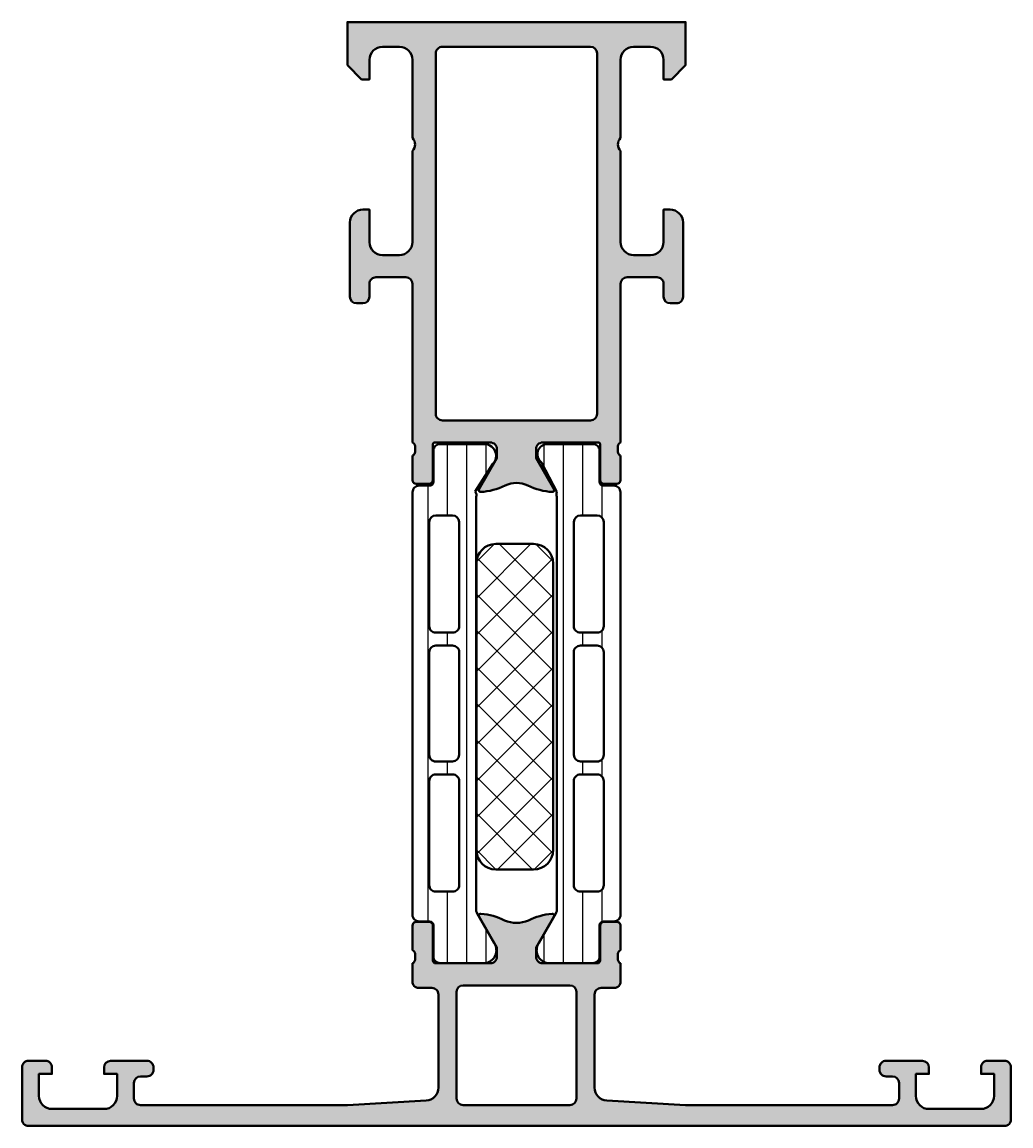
# Model space of a CAD drawing. Extents: x 0 to 76, y 0 to 84.8.
import ezdxf

# ---------------------------------------------------------------- set-up
doc = ezdxf.new("R2010")
doc.units = 0
for name, color, linetype, lineweight in [('0S-Alu contour', 7, 'Continuous', 50), ('0S-Alu hatch', 252, 'Continuous', 25), ('0S-Plastic contour', 254, 'Continuous', 50), ('0S-Plastic hatch', 253, 'Continuous', 25), ('0S-PT contour', 91, 'Continuous', 50), ('0S-PT hatch', 103, 'Continuous', 25)]:
    doc.layers.add(name, color=color, linetype=linetype, lineweight=lineweight)
pattern_1 = [(90, (0, 0), (-1.4859, 0), [])]

# ---------------------------------------------------------------- blocks, each defined once
blk = doc.blocks.new('188110__3DC22CA8_4934_4EF1_9E1F_EA8E1F544AB2_')
at = {"layer": '0S-Alu hatch'}
h = blk.add_hatch(color=256, dxfattribs=at)
edge = h.paths.add_edge_path()
edge.add_line((25.00003051757813, 81.4999984756112), (26.10000610351562, 80.40000000149011))
edge.add_line((26.10000610351562, 80.40000000149011), (26.70001220703125, 80.40000000149011))
edge.add_line((26.70001220703125, 80.40000000149011), (26.70001220703125, 81.9000000014901))
edge.add_ellipse((27.7000508911027, 81.89996143663257), major_axis=(-1.00003868481505, 0), ratio=1, start_angle=270.0022163482903, end_angle=359.9977904818039, ccw=False)
edge.add_line((27.70001220703125, 82.9000001206994), (29.00003051757813, 82.9000001206994))
edge.add_ellipse((28.9999846559318, 81.89995425905855), major_axis=(-1.000045862692453, 0), ratio=1, start_angle=180.0026207279867, end_angle=269.9973724417299, ccw=False)
edge.add_line((30.00003051757812, 81.90000000148846), (30, 75.90000000149011))
edge.add_ellipse((29.47502420766756, 75.40000000149011), major_axis=(-0.7249824705019245, 0), ratio=1, start_angle=136.395861616386, end_angle=223.6041383836141, ccw=False)
edge.add_line((30, 74.90000000149011), (30, 67.90000000149011))
edge.add_ellipse((29.00004724970764, 67.89995275275876), major_axis=(-0.9999527514086359, 0), ratio=1, start_angle=89.99904127429818, end_angle=180.0027072806921, ccw=False)
edge.add_line((29.00003051757813, 66.90000000149011), (27.70001220703125, 66.90000000149011))
edge.add_ellipse((27.70003203017908, 67.90001982463794), major_axis=(-1.000019823344298, 0), ratio=1, start_angle=0.0011357599706229848, end_angle=89.9988642398074, ccw=False)
edge.add_line((26.70001220703125, 67.90000000149399), (26.70001220703125, 70.40000000149011))
edge.add_line((26.70001220703125, 70.40000000149011), (26.20001220703125, 70.40000000149011))
edge.add_arc((26.20004657259976, 69.3999656359216), 1.000034366158989, 90.00196893437207, 179.9980310656152)
edge.add_line((25.20001220703125, 69.40000000149034), (25.20001220703125, 63.6999954238534))
edge.add_arc((25.70001494789885, 63.699998164721), 0.5000027408751163, 180.0003140784807, 269.999685921429)
edge.add_line((25.70001220703125, 63.19999542385339), (26.20001220703125, 63.19999542385339))
edge.add_arc((26.20000946616365, 63.699998164721), 0.5000027408751163, 270.0003140785702, 359.9996859215192)
edge.add_line((26.70001220703125, 63.69999542385418), (26.70001220703125, 64.6999954238534))
edge.add_ellipse((27.19999932545507, 64.70000830542956), major_axis=(-0.4999871185897603, 0), ratio=1, start_angle=-90.00147615792758, end_angle=0.0014761580922026951, ccw=False)
edge.add_line((27.20001220703125, 65.1999954238534), (29.50003051757813, 65.1999954238534))
edge.add_ellipse((29.5000063778232, 64.69997128409847), major_axis=(-0.500024140337627, 0), ratio=1, start_angle=180.0027660786491, end_angle=269.99723392139543, ccw=False)
edge.add_line((30.00003051757813, 64.69999542385376), (30.00000000010427, 52.50004016059359))
edge.add_ellipse((29.92115152417541, 52.23247874854123), major_axis=(-0.2789376119775906, 0), ratio=1, start_angle=178.835410625902, end_angle=253.5801235805097, ccw=False)
edge.add_line((30.20003151757812, 52.22680947561971), (30.20003151757813, 51.7732154756197))
edge.add_ellipse((29.92116342193495, 51.76755481614265), major_axis=(-0.2789255417371575, 0), ratio=1, start_angle=106.4245945553563, end_angle=181.1628700728853, ccw=False)
edge.add_line((30.00003051757813, 51.50001147561971), (30.00003051757813, 49.62000047561121))
edge.add_arc((30.30003051757815, 49.62000047561121), 0.3000000000000158, 180, 269.9999999999993)
edge.add_line((30.30003051757814, 49.32000047561118), (31.28000483662091, 49.32000047561119))
edge.add_arc((31.28000483662091, 49.62000047561121), 0.3000000000000114, 270, 360)
edge.add_line((31.58000483662092, 49.62000047561121), (31.58000483662092, 52.37999847561119))
edge.add_ellipse((31.69999720722639, 52.37999847561119), major_axis=(-0.1199923706054733, 0), ratio=1, start_angle=270.0000000000034, end_angle=360, ccw=False)
edge.add_line((31.69999720722638, 52.49999084621666), (36, 52.49999084621667))
edge.add_ellipse((36.00001288225368, 52.00000372860872), major_axis=(-0.4999871177739147, 0), ratio=1, start_angle=179.9993980350858, end_angle=270.0014762355673, ccw=False)
edge.add_line((36.5, 51.9999984756092), (36.5, 51.2999938979745))
edge.add_line((36.5, 51.2999938979745), (35.1157960520162, 48.90247445817283))
edge.add_arc((35.23270957751791, 48.83497462443403), 0.1350000000000169, 150.0000814796206, 273.5758500061834)
edge.add_arc((34.92928026317664, 53.69050298406672), 4.999999999999906, 273.5758500061799, 296.0194624911526)
edge.add_ellipse((38.00001525878908, 47.39998737827406), major_axis=(-2.000000000000085, 0), ratio=1, start_angle=243.9805375088483, end_angle=296.0194624911526, ccw=False)
edge.add_arc((41.07075025440154, 53.69050298406675), 4.999999999999952, 243.9805375088469, 266.4241499938195)
edge.add_arc((40.76732094006021, 48.83497462443401), 0.1350000000000055, 266.4241499938192, 389.999918520385)
edge.add_line((40.8842344655619, 48.90247445817281), (39.50003051757813, 51.2999938979745))
edge.add_line((39.50003051757813, 51.2999938979745), (39.50003051757813, 51.99999847561121))
edge.add_ellipse((40.00000745426178, 52.00001390982674), major_axis=(-0.4999769369218848, 0), ratio=1, start_angle=-90.0026429832875, end_angle=0.0017687124012013555, ccw=False)
edge.add_line((40.00003051757812, 52.49999084621667), (44.30002585435028, 52.49999830221812))
edge.add_ellipse((44.30002585435029, 52.3799984756112), major_axis=(-0.1199998266069144, 0), ratio=1, start_angle=180, end_angle=270.00000000000676, ccw=False)
edge.add_line((44.42002568095721, 52.3799984756112), (44.42002568095721, 49.62000047561121))
edge.add_arc((44.72002568095722, 49.62000047561121), 0.3000000000000149, 180, 270)
edge.add_line((44.72002568095722, 49.32000047561119), (45.69999999999999, 49.32000047561119))
edge.add_arc((45.69999999999999, 49.62000047561121), 0.3000000000000114, 270, 360)
edge.add_line((46, 49.62000047561121), (45.99999999999999, 51.50001147561971))
edge.add_ellipse((46.07886709564317, 51.76755481614265), major_axis=(-0.2789255417371599, 0), ratio=1, start_angle=-1.1628700728853119, end_angle=73.57540544464422, ccw=False)
edge.add_line((45.79999899999999, 51.7732154756197), (45.79999899999999, 52.22680947561971))
edge.add_ellipse((46.07883644654305, 52.23247788361808), major_axis=(-0.2788950563274377, 0), ratio=1, start_angle=-73.58012358050632, end_angle=1.16458937409692, ccw=False)
edge.add_line((46, 52.4999984756112), (46, 64.6999954238534))
edge.add_ellipse((46.50003433274594, 64.69996109110747), major_axis=(-0.5000343339246041, 0), ratio=1, start_angle=270.00393397274945, end_angle=359.9960660272659, ccw=False)
edge.add_line((46.5, 65.19999542385341), (48.79998779296875, 65.1999954238534))
edge.add_ellipse((48.80004782465725, 64.70005545554189), major_axis=(-0.499939971915745, 0), ratio=1, start_angle=179.9931200492192, end_angle=270.00687995077305, ccw=False)
edge.add_line((49.29998779296875, 64.69999542385332), (49.29998779296875, 63.6999954238534))
edge.add_arc((49.80003774418467, 63.70004537506931), 0.5000499537107921, 180.0057234159238, 269.9942765840954)
edge.add_line((49.79998779296875, 63.19999542385339), (50.29998779296875, 63.19999542385339))
edge.add_arc((50.30003219823258, 63.69995101858956), 0.4999555967081668, 269.9949110796518, 360.0050889203089)
edge.add_line((50.79998779296875, 63.69999542385305), (50.79998779296875, 69.40000000149011))
edge.add_arc((49.80001023979798, 69.40002244831933), 0.9999775534227083, 359.9987138623324, 450.0012861374476)
edge.add_line((49.79998779296875, 70.40000000149011), (49.29998779296875, 70.40000000149011))
edge.add_line((49.29998779296875, 70.40000000149011), (49.29998779296875, 67.90000000149011))
edge.add_ellipse((48.30002476666241, 67.89996302779645), major_axis=(-0.9999630269898847, 0), ratio=1, start_angle=89.9978814850715, end_angle=180.0021185150526, ccw=False)
edge.add_line((48.29998779296875, 66.90000000149011), (47, 66.90000000149011))
edge.add_ellipse((46.99998703819047, 67.8999870396806), major_axis=(-0.999987038274488, 0), ratio=1, start_angle=-0.0007426667733057002, end_angle=90.00074266660693, ccw=False)
edge.add_line((46, 67.90000000149303), (46, 74.90000000149011))
edge.add_ellipse((46.52500579927768, 75.40000000149011), major_axis=(-0.7250041994879767, 0), ratio=1, start_angle=-43.602502899256706, end_angle=43.60250289925682, ccw=False)
edge.add_line((46, 75.90000000149011), (46, 81.9000000014901))
edge.add_ellipse((47.00000590533647, 81.89999421536363), major_axis=(-1.000005905353204, 0), ratio=1, start_angle=270.000338348858, end_angle=359.999668481771, ccw=False)
edge.add_line((47, 82.9000001206994), (48.29998779296875, 82.9000001206994))
edge.add_ellipse((48.30000591643127, 81.90001824415975), major_axis=(-0.9999818767038826, 0), ratio=1, start_angle=179.9989547529905, end_angle=270.0010384167324, ccw=False)
edge.add_line((49.29998779296876, 81.90000000148856), (49.29998779296875, 80.40000000149011))
edge.add_line((49.29998779296875, 80.40000000149011), (49.90002441406249, 80.40000000149011))
edge.add_line((49.90002441406249, 80.40000000149011), (51, 81.4999984756112))
edge.add_line((51, 81.4999984756112), (51, 84.8))
edge.add_line((51, 84.8), (25.00003051757813, 84.8))
edge.add_line((25.00003051757813, 84.8), (25.00003051757813, 81.4999984756112))
edge = h.paths.add_edge_path()
edge.add_ellipse((32.30001467119024, 82.39999601145223), major_axis=(-0.4999963606566019, 0), ratio=1, start_angle=-90.00041704258689, end_angle=0.00041704286462618256, ccw=False)
edge.add_line((32.30001831054688, 82.89999237209558), (43.69998168945312, 82.90000000149011))
edge.add_ellipse((43.69997326210682, 82.39996105565605), major_axis=(-0.5000389459050733, 0), ratio=1, start_angle=180.0035883201383, end_angle=269.99903437246326, ccw=False)
edge.add_line((44.20001220703125, 82.39999237209557), (44.20001220703126, 54.70000305324908))
edge.add_ellipse((43.69998888907363, 54.70002637120554), major_axis=(-0.5000233185013218, 0), ratio=1, start_angle=90.00267191650698, end_angle=179.9973280836253, ccw=False)
edge.add_line((43.70001220703125, 54.20000305324792), (32.30001831054688, 54.20000305324792))
edge.add_ellipse((32.30000542897071, 54.69999017167175), major_axis=(-0.4999871185897719, 0), ratio=1, start_angle=-0.0014761580922026951, end_angle=90.0014761579269, ccw=False)
edge.add_line((31.80001831054688, 54.70000305324792), (31.80001831054688, 82.39999237209317))
at = {"layer": '0S-Alu contour', "color": 7}
for points in [[(49.29998779296876, 81.90000000148856), (49.29998779296875, 80.40000000149011), (49.90002441406249, 80.40000000149011), (51, 81.4999984756112), (51, 84.8), (25.00003051757813, 84.8), (25.00003051757813, 81.4999984756112)], [(27.70001220703125, 82.9000001206994), (29.00003051757813, 82.9000001206994)], [(31.80001831054688, 54.70000305324792), (31.80001831054688, 82.39999237209317)], [(32.30001831054688, 82.89999237209558), (43.69998168945312, 82.90000000149011)], [(44.20001220703125, 82.39999237209557), (44.20001220703126, 54.70000305324908)], [(47, 82.9000001206994), (48.29998779296875, 82.9000001206994)], [(25.00003051757813, 81.4999984756112), (26.10000610351562, 80.40000000149011), (26.70001220703125, 80.40000000149011), (26.70001220703125, 81.9000000014901)], [(30.00003051757812, 81.90000000148846), (30, 75.90000000149011)], [(46, 75.90000000149011), (46, 81.9000000014901)], [(30, 74.90000000149011), (30, 67.90000000149011)], [(46, 67.90000000149303), (46, 74.90000000149011)], [(26.70001220703125, 67.90000000149399), (26.70001220703125, 70.40000000149011), (26.20001220703125, 70.40000000149011)], [(49.79998779296875, 70.40000000149011), (49.29998779296875, 70.40000000149011), (49.29998779296875, 67.90000000149011)], [(25.20001220703125, 69.40000000149034), (25.20001220703125, 63.6999954238534)], [(50.79998779296875, 63.69999542385305), (50.79998779296875, 69.40000000149011)], [(29.00003051757813, 66.90000000149011), (27.70001220703125, 66.90000000149011)], [(48.29998779296875, 66.90000000149011), (47, 66.90000000149011)], [(26.70001220703125, 63.69999542385418), (26.70001220703125, 64.6999954238534)], [(27.20001220703125, 65.1999954238534), (29.50003051757813, 65.1999954238534)], [(30.00003051757813, 64.69999542385376), (30.00000000010427, 52.50004016059359)], [(46, 52.4999984756112), (46, 64.6999954238534)], [(46.5, 65.19999542385341), (48.79998779296875, 65.1999954238534)], [(49.29998779296875, 64.69999542385332), (49.29998779296875, 63.6999954238534)], [(25.70001220703125, 63.19999542385339), (26.20001220703125, 63.19999542385339)], [(49.79998779296875, 63.19999542385339), (50.29998779296875, 63.19999542385339)], [(43.70001220703125, 54.20000305324792), (32.30001831054688, 54.20000305324792)], [(30.20003151757812, 52.22680947561971), (30.20003151757813, 51.7732154756197)], [(31.58000483662092, 49.62000047561121), (31.58000483662092, 52.37999847561119)], [(31.69999720722638, 52.49999084621666), (36, 52.49999084621667)], [(36.5, 51.9999984756092), (36.5, 51.2999938979745), (35.1157960520162, 48.90247445817283)], [(40.8842344655619, 48.90247445817281), (39.50003051757813, 51.2999938979745), (39.50003051757813, 51.99999847561121)], [(40.00003051757812, 52.49999084621667), (44.30002585435028, 52.49999830221812)], [(44.42002568095721, 52.3799984756112), (44.42002568095721, 49.62000047561121)], [(45.79999899999999, 51.7732154756197), (45.79999899999999, 52.22680947561971)], [(30.00003051757813, 51.50001147561971), (30.00003051757813, 49.62000047561121)], [(46, 49.62000047561121), (45.99999999999999, 51.50001147561971)], [(30.30003051757814, 49.32000047561118), (31.28000483662091, 49.32000047561119)], [(44.72002568095722, 49.32000047561119), (45.69999999999999, 49.32000047561119)]]:
    blk.add_lwpolyline(points, dxfattribs=at)
at = {"layer": '0S-Alu contour', "color": 7, "extrusion": (0, 0, -1)}
for centre, radius, start, end in [((-27.7000508911027, 81.89996143663257), 1.00003868481505, 0.0022095181960893, 89.9977836517097), ((-28.9999846559318, 81.89995425905855), 1.000045862692453, 90.00262755827012, 179.9973792720133), ((-32.30001467119024, 82.39999601145223), 0.4999963606566019, 359.9995829571354, 90.00041704258697), ((-43.69997326210682, 82.39996105565605), 0.5000389459050733, 90.00096562753673, 179.9964116798617), ((-47.00000590533647, 81.89999421536363), 1.000005905353204, 0.0003315182290171, 89.999661651142), ((-48.30000591643127, 81.90001824415975), 0.9999818767038826, 89.99896158326762, 180.0010452470096), ((-29.47502420766756, 75.40000000149011), 0.7249824705019247, 136.3958616163859, 223.6041383836141), ((-46.52500579927768, 75.40000000149011), 0.7250041994879767, 316.3974971007432, 43.60250289925679), ((-27.70003203017908, 67.90001982463794), 1.000019823344298, 270.0011357601927, 359.9988642400294), ((-29.00004724970764, 67.89995275275876), 0.9999527514086359, 179.9972927193079, 270.0009587257018), ((-46.99998703819047, 67.8999870396806), 0.999987038274488, 269.9992573333931, 0.0007426667732808), ((-48.30002476666241, 67.89996302779645), 0.9999630269898847, 179.9978814849474, 270.0021185149285), ((-27.19999932545507, 64.70000830542956), 0.4999871185897603, 359.9985238419078, 90.00147615792763), ((-29.5000063778232, 64.69997128409847), 0.500024140337627, 90.00276607860458, 179.9972339213509), ((-46.50003433274594, 64.69996109110747), 0.5000343339246041, 0.0039339727341353, 89.99606602725056), ((-48.80004782465725, 64.70005545554189), 0.4999399719157451, 89.99312004922693, 180.0068799507809), ((-32.30000542897071, 54.69999017167175), 0.4999871185897719, 269.9985238420731, 0.0014761580921441), ((-43.69998888907363, 54.70002637120554), 0.5000233185013218, 180.0026719163748, 269.997328083493), ((-29.92115152417541, 52.23247874854123), 0.2789376119775906, 106.4198764194903, 181.1645893740981), ((-29.92116342193495, 51.76755481614265), 0.2789255417371575, 178.8371299271147, 253.5754054446437), ((-31.69999720722639, 52.37999847561119), 0.1199923706054733, 0, 89.99999999999662), ((-36.00001288225368, 52.00000372860872), 0.4999871177739148, 89.9985237644327, 180.0006019649143), ((-40.00000745426178, 52.00001390982674), 0.4999769369218848, 359.9982312875988, 90.00264298328744), ((-44.30002585435029, 52.3799984756112), 0.1199998266069144, 89.99999999999324, 180), ((-46.07883644654305, 52.23247788361808), 0.2788950563274378, 358.8354106259031, 73.58012358050647), ((-46.07886709564317, 51.76755481614265), 0.2789255417371599, 286.4245945553559, 1.162870072885284), ((-38.00001525878908, 47.39998737827406), 2.000000000000085, 63.98053750884742, 116.0194624911517)]:
    blk.add_arc(centre, radius, start, end, dxfattribs=at)
at = {"layer": '0S-Alu contour', "color": 7}
for centre, radius, start, end in [((26.20004657259976, 69.3999656359216), 1.000034366158989, 90.00196893437207, 179.9980310656152), ((49.80001023979798, 69.40002244831933), 0.9999775534227083, 359.9987138623324, 90.00128613744768), ((25.70001494789885, 63.699998164721), 0.5000027408751163, 180.0003140784807, 269.999685921429), ((26.20000946616365, 63.699998164721), 0.5000027408751163, 270.0003140785702, 359.9996859215192), ((49.80003774418467, 63.70004537506931), 0.5000499537107921, 180.0057234159238, 269.9942765840954), ((50.30003219823258, 63.69995101858956), 0.4999555967081668, 269.9949110796518, 0.0050889203089253), ((30.30003051757815, 49.62000047561121), 0.3000000000000158, 180, 269.9999999999993), ((31.28000483662091, 49.62000047561121), 0.3000000000000114, 270, 0), ((34.92928026317664, 53.69050298406672), 4.999999999999906, 273.5758500061799, 296.0194624911526), ((41.07075025440154, 53.69050298406675), 4.999999999999952, 243.9805375088469, 266.4241499938195), ((44.72002568095722, 49.62000047561121), 0.3000000000000149, 180, 270), ((45.69999999999999, 49.62000047561121), 0.3000000000000114, 270, 0), ((35.23270957751791, 48.83497462443403), 0.1350000000000169, 150.0000814796206, 273.5758500061834), ((40.76732094006021, 48.83497462443401), 0.1350000000000055, 266.4241499938192, 29.99991852038501)]:
    blk.add_arc(centre, radius, start, end, dxfattribs=at)
blk = doc.blocks.new('284163__0FD67746_B97A_45A6_A469_7E5361B6E3B5___423B5B10_ECBA_4F50_8A46_CC40EAA9DCBF_')
at = {"layer": '0S-Plastic hatch'}
h = blk.add_hatch(dxfattribs=at)
h.set_pattern_fill('ANSI31', color=256, scale=0.4680000000000001, angle=45, style=0)
h.set_pattern_definition(pattern_1)
edge = h.paths.add_edge_path()
edge.add_line((30.012284671207, 48.68629619146755), (30.00771532879295, 16.20999707629567))
edge.add_arc((30.50771264988375, 16.20999439738648), 0.4999973210979737, 179.999693017615, 270.0003069820266)
edge.add_line((30.50771532879295, 15.70999707629568), (31.31804666212627, 15.70999707629568))
edge.add_ellipse((31.31804666212627, 15.40999707629566), major_axis=(-0.3000000000000184, 0), ratio=1, start_angle=180, end_angle=269.99999999999864, ccw=False)
edge.add_line((31.61804666212629, 15.40999707629565), (31.61771471172926, 13.00999869335933))
edge.add_arc((32.11771068916785, 13.00999605373425), 0.4999959774455549, 179.9996975182267, 270.0003024811851)
edge.add_line((32.11771332879292, 12.51000007629566), (35.59425482689244, 12.51000007629567))
edge.add_arc((35.45194417790108, 13.49981815101852), 0.9999960709244806, 278.1816080519002, 392.7270160998407)
edge.add_line((36.29319682689243, 14.04045307629568), (34.97472711240579, 16.32410992304586))
edge.add_ellipse((35.40773982913655, 16.57410989734541), major_axis=(-0.5000000000003301, 0), ratio=1, start_angle=5.9898169411098934e-05, end_angle=29.999996599322685, ccw=False)
edge.add_line((34.90773982913649, 16.5741093745769), (34.91230917155048, 48.32218389318636))
edge.add_arc((34.50223716069061, 48.4419973358987), 0.4272169415475477, 343.7128729799519, 403.4769408788228)
edge.add_line((34.81224770926514, 48.73594933013885), (36.18323837081238, 50.85584019146754))
edge.add_arc((35.51815367546163, 51.47868076932142), 0.9111904506803954, 316.8786355497009, 444.9207783300196)
edge.add_line((35.59882416930651, 52.38629319146755), (32.12228267120699, 52.38629319146755))
edge.add_arc((32.1222800315819, 51.88629721402896), 0.4999959774455655, 89.9996975188125, 180.0003024817733)
edge.add_line((31.6222840541433, 51.88629457440388), (31.62261600454033, 49.48629619146755))
edge.add_ellipse((31.32261600454035, 49.48629619146753), major_axis=(-0.2999999999999864, 0), ratio=1, start_angle=90.00000000000068, end_angle=180, ccw=False)
edge.add_line((31.32261600454035, 49.18629619146756), (30.51228467120699, 49.18629619146756))
edge.add_arc((30.5122819922978, 48.68629887037675), 0.499997321097979, 89.99969301797381, 180.0003069823849)
edge = h.paths.add_edge_path()
edge.add_line((33.59333297313006, 46.39685663272057), (33.59333297313006, 38.39687494361668))
edge.add_ellipse((33.09333661248674, 38.39687130426001), major_axis=(-0.4999963606565677, 0), ratio=1, start_angle=89.9995829574089, end_angle=180.0004170428646, ccw=False)
edge.add_line((33.09333297313006, 37.89687494361669), (31.79333886686217, 37.89687494361669))
edge.add_ellipse((31.79332229406536, 38.39687494542967), major_axis=(-0.5000000020876421, 0), ratio=1, start_angle=0, end_angle=90.00189910261668, ccw=False)
edge.add_line((31.29332229197772, 38.39687494361154), (31.29332229197772, 46.3968871502987))
edge.add_ellipse((31.79330703318862, 46.3968871503039), major_axis=(-0.4999847412109091, 0), ratio=1, start_angle=270, end_angle=360, ccw=False)
edge.add_line((31.79330703318862, 46.89687189151481), (33.09331771434103, 46.89687189151483))
edge.add_ellipse((33.09331771434102, 46.39685663272579), major_axis=(-0.5000152587890412, 0), ratio=1, start_angle=180, end_angle=269.9999999999992, ccw=False)
edge = h.paths.add_edge_path()
edge.add_line((31.29332229197772, 28.49687494361148), (31.29332229197772, 36.39687494361149))
edge.add_ellipse((31.79332229197771, 36.39687494361669), major_axis=(-0.5, 0), ratio=1, start_angle=270, end_angle=360, ccw=False)
edge.add_line((31.79332229197771, 36.89687494361669), (33.09333297313006, 36.89687494361669))
edge.add_ellipse((33.09333297313007, 36.3968749436167), major_axis=(-0.4999999999999929, 0), ratio=1, start_angle=180, end_angle=270.0000000000008, ccw=False)
edge.add_line((33.59333297313006, 36.3968749436115), (33.59333297313006, 28.4968749436115))
edge.add_ellipse((33.09333297313005, 28.49687494361669), major_axis=(-0.5000000000000142, 0), ratio=1, start_angle=90.00000000119371, end_angle=180, ccw=False)
edge.add_line((33.09333297314046, 27.99687494361668), (31.79332229198811, 27.99687494361668))
edge.add_ellipse((31.79332229197771, 28.49687494361668), major_axis=(-0.4999999999999965, 0), ratio=1, start_angle=0, end_angle=90.0000000011924, ccw=False)
edge = h.paths.add_edge_path()
edge.add_line((33.59333297311966, 26.49687494361667), (33.59333297311966, 18.49687799572896))
edge.add_ellipse((33.09333661247629, 18.49687435637233), major_axis=(-0.4999963606566175, 0), ratio=1, start_angle=89.99958295741459, end_angle=180.0004170428646, ccw=False)
edge.add_line((33.09333297311966, 17.99687799572896), (31.79333886685177, 17.99687799572896))
edge.add_ellipse((31.79332229405495, 18.49687799754194), major_axis=(-0.5000000020876358, 0), ratio=1, start_angle=0, end_angle=90.00189910261747, ccw=False)
edge.add_line((31.29332229196731, 18.49687799572381), (31.29332229196731, 26.49687494361148))
edge.add_ellipse((31.79332229412463, 26.49687494173402), major_axis=(-0.5000000021573144, 0), ratio=1, start_angle=269.9981009105036, end_angle=360, ccw=False)
edge.add_line((31.79333886680695, 26.99687494361668), (33.09333297311969, 26.9968749436167))
edge.add_ellipse((33.0933366124764, 26.49687858297344), major_axis=(-0.4999963606565038, 0), ratio=1, start_angle=179.9995829571355, end_angle=270.00041704259513, ccw=False)
at = {"layer": '0S-Alu contour', "color": 7}
for points in [[(31.79330703318862, 46.89687189151481), (33.09331771434103, 46.89687189151483)], [(31.29332229197772, 38.39687494361154), (31.29332229197772, 46.3968871502987)], [(33.59333297313006, 46.39685663272057), (33.59333297313006, 38.39687494361668)], [(33.09333297313006, 37.89687494361669), (31.79333886686217, 37.89687494361669)], [(31.79332229197771, 36.89687494361669), (33.09333297313006, 36.89687494361669)], [(31.29332229197772, 28.49687494361148), (31.29332229197772, 36.39687494361149)], [(33.59333297313006, 36.3968749436115), (33.59333297313006, 28.4968749436115)], [(33.09333297314046, 27.99687494361668), (31.79332229198811, 27.99687494361668)], [(31.29332229196731, 18.49687799572381), (31.29332229196731, 26.49687494361148)], [(31.79333886680695, 26.99687494361668), (33.09333297311969, 26.9968749436167)], [(33.59333297311966, 26.49687494361667), (33.59333297311966, 18.49687799572896)], [(33.09333297311966, 17.99687799572896), (31.79333886685177, 17.99687799572896)]]:
    blk.add_lwpolyline(points, dxfattribs=at)
at = {"layer": '0S-Alu contour', "color": 7, "extrusion": (0, 0, -1)}
for centre, radius, start, end in [((-31.79330703318862, 46.3968871503039), 0.4999847412109091, 0, 90), ((-33.09331771434102, 46.39685663272579), 0.5000152587890412, 90.00000000000081, 180), ((-31.79332229406536, 38.39687494542967), 0.5000000020876421, 269.9981008973833, 0), ((-33.09333661248674, 38.39687130426001), 0.4999963606565677, 179.9995829571354, 270.0004170425911), ((-31.79332229197771, 36.39687494361669), 0.5, 0, 90), ((-33.09333297313007, 36.3968749436167), 0.4999999999999929, 89.9999999999992, 180), ((-31.79332229197771, 28.49687494361668), 0.4999999999999965, 269.9999999988076, 0), ((-33.09333297313005, 28.49687494361669), 0.5000000000000142, 180, 269.9999999988063), ((-31.79332229412463, 26.49687494173402), 0.5000000021573144, 0, 90.00189908949643), ((-33.0933366124764, 26.49687858297344), 0.4999963606565038, 89.9995829574049, 180.0004170428646), ((-31.79332229405495, 18.49687799754194), 0.5000000020876358, 269.9981008973825, 0), ((-33.09333661247629, 18.49687435637233), 0.4999963606566175, 179.9995829571354, 270.0004170425854)]:
    blk.add_arc(centre, radius, start, end, dxfattribs=at)
at = {"layer": '0S-Plastic contour', "color": 7}
for points in [[(31.6222840541433, 51.88629457440388), (31.62261600454033, 49.48629619146755)], [(35.59882416930651, 52.38629319146755), (32.12228267120699, 52.38629319146755)], [(34.81224770926514, 48.73594933013885), (36.18323837081238, 50.85584019146754)], [(31.32261600454035, 49.18629619146756), (30.51228467120699, 49.18629619146756)], [(30.012284671207, 48.68629619146755), (30.00771532879295, 16.20999707629567)], [(34.90773982913649, 16.5741093745769), (34.91230917155048, 48.32218389318636)], [(36.29319682689243, 14.04045307629568), (34.97472711240579, 16.32410992304586)], [(30.50771532879295, 15.70999707629568), (31.31804666212627, 15.70999707629568)], [(31.61804666212629, 15.40999707629565), (31.61771471172926, 13.00999869335933)], [(32.11771332879292, 12.51000007629566), (35.59425482689244, 12.51000007629567)]]:
    blk.add_lwpolyline(points, dxfattribs=at)
for centre, radius, start, end in [((32.1222800315819, 51.88629721402896), 0.4999959774455655, 89.9996975188125, 180.0003024817733), ((35.51815367546163, 51.47868076932142), 0.9111904506803954, 316.8786355497009, 84.92077833001962), ((30.5122819922978, 48.68629887037675), 0.499997321097979, 89.99969301797381, 180.0003069823849), ((34.50223716069061, 48.4419973358987), 0.4272169415475477, 343.7128729799519, 43.47694087882291), ((30.50771264988375, 16.20999439738648), 0.4999973210979737, 179.999693017615, 270.0003069820266), ((35.45194417790108, 13.49981815101852), 0.9999960709244806, 278.1816080519002, 32.72701609984066), ((32.11771068916785, 13.00999605373425), 0.4999959774455549, 179.9996975182267, 270.0003024811851)]:
    blk.add_arc(centre, radius, start, end, dxfattribs=at)
at = {"layer": '0S-Plastic contour', "color": 7, "extrusion": (0, 0, -1)}
for centre, radius, start, end in [((-31.32261600454035, 49.48629619146753), 0.2999999999999865, 180, 269.9999999999993), ((-35.40773982913655, 16.57410989734541), 0.5000000000003301, 330.0000034006773, 359.9999401018306), ((-31.31804666212627, 15.40999707629566), 0.3000000000000185, 90.00000000000136, 180)]:
    blk.add_arc(centre, radius, start, end, dxfattribs=at)
blk = doc.blocks.new('284163__4DBD2D16_48D5_4CFF_9303_7114B4640756___CCDB7917_FCA7_4FA8_B2DF_888DFAFA3D56_')
at = {"layer": '0S-Plastic hatch'}
h = blk.add_hatch(dxfattribs=at)
h.set_pattern_fill('ANSI31', color=256, scale=0.4680000000000001, angle=45, style=0)
h.set_pattern_definition(pattern_1)
edge = h.paths.add_edge_path()
edge.add_line((45.987715328793, 48.68629619146756), (45.99228467120705, 16.20999707629568))
edge.add_ellipse((45.49228735011624, 16.20999439738649), major_axis=(-0.4999973210979861, 0), ratio=1, start_angle=89.99969301797472, end_angle=180.000306982385, ccw=False)
edge.add_line((45.49228467120705, 15.70999707629568), (44.68195333787373, 15.70999707629568))
edge.add_arc((44.68195333787373, 15.40999707629566), 0.3000000000000185, 90.00000000000136, 180)
edge.add_line((44.38195333787372, 15.40999707629566), (44.38228528827074, 13.00999869335933))
edge.add_ellipse((43.88228931083215, 13.00999605373425), major_axis=(-0.4999959774455549, 0), ratio=1, start_angle=89.99969751881491, end_angle=180.0003024817733, ccw=False)
edge.add_line((43.88228667120709, 12.51000007629567), (40.40574517310757, 12.51000007629567))
edge.add_ellipse((40.54805582209893, 13.49981815101852), major_axis=(-0.9999960709244788, 0), ratio=1, start_angle=-32.727016099840796, end_angle=81.81839194809982, ccw=False)
edge.add_line((39.70680317310758, 14.04045307629568), (41.02527288759421, 16.32410992304587))
edge.add_arc((40.59226017086345, 16.57410989734542), 0.5000000000003335, 330.0000034006777, 359.9999401018306)
edge.add_line((41.09226017086351, 16.57410937457691), (41.08769082844953, 48.32218389318637))
edge.add_ellipse((41.79762104627975, 48.4814746524522), major_axis=(-0.7275812395711986, 0), ratio=1, start_angle=-18.549573011007624, end_angle=12.646307394993528, ccw=False)
edge.add_line((41.10783855109855, 48.71293646251501), (39.91246417782963, 50.97799511607056))
edge.add_ellipse((40.3902885664101, 51.60112522113493), major_axis=(-0.7852434489760747, 0), ratio=1, start_angle=-90.79442150343237, end_angle=52.5185331571829, ccw=False)
edge.add_line((40.4011758306935, 52.38629319146756), (43.87771732879302, 52.38629319146756))
edge.add_ellipse((43.87771996841811, 51.88629721402897), major_axis=(-0.499995977445562, 0), ratio=1, start_angle=179.9996975182268, end_angle=270.0003024811883, ccw=False)
edge.add_line((44.3777159458567, 51.88629457440389), (44.37738399545967, 49.48629619146756))
edge.add_arc((44.67738399545966, 49.48629619146755), 0.29999999999999, 180, 269.9999999999986)
edge.add_line((44.67738399545965, 49.18629619146756), (45.48771532879301, 49.18629619146756))
edge.add_ellipse((45.48771800770221, 48.68629887037677), major_axis=(-0.4999973210979719, 0), ratio=1, start_angle=179.9996930176151, end_angle=270.000306982027, ccw=False)
edge = h.paths.add_edge_path()
edge.add_arc((44.20669296681138, 46.3968871503039), 0.4999847412109092, 0, 90)
edge.add_line((44.20669296681138, 46.89687189151482), (42.90668228565897, 46.89687189151483))
edge.add_arc((42.90668228565898, 46.39685663272579), 0.5000152587890411, 90.00000000000081, 180)
edge.add_line((42.40666702686994, 46.39685663272058), (42.40666702686994, 38.39687494361668))
edge.add_arc((42.90666338751327, 38.39687130426002), 0.4999963606565678, 179.9995829571354, 270.0004170425911)
edge.add_line((42.90666702686994, 37.8968749436167), (44.20666113313783, 37.89687494361669))
edge.add_arc((44.20667770593465, 38.39687494542967), 0.5000000020876408, 269.9981008973829, 360)
edge.add_line((44.70667770802228, 38.39687494361155), (44.70667770802228, 46.39688715029871))
edge = h.paths.add_edge_path()
edge.add_line((42.40666702686994, 36.39687494361151), (42.40666702686994, 28.4968749436115))
edge.add_arc((42.90666702686995, 28.4968749436167), 0.5000000000000107, 180, 269.9999999988071)
edge.add_line((42.90666702685954, 27.99687494361669), (44.20667770801189, 27.99687494361669))
edge.add_arc((44.20667770802229, 28.49687494361669), 0.4999999999999964, 269.9999999988071, 360)
edge.add_line((44.70667770802228, 28.49687494361149), (44.70667770802228, 36.3968749436115))
edge.add_arc((44.20667770802229, 36.3968749436167), 0.5000000000000001, 0, 90)
edge.add_line((44.20667770802229, 36.89687494361669), (42.90666702686994, 36.89687494361669))
edge.add_arc((42.90666702686993, 36.3968749436167), 0.499999999999993, 89.9999999999992, 180)
edge = h.paths.add_edge_path()
edge.add_line((44.70667770803269, 18.49687799572382), (44.70667770803269, 26.49687494361149))
edge.add_arc((44.20667770587537, 26.49687494173403), 0.5000000021573145, 0, 90.00189908949643)
edge.add_line((44.20666113319305, 26.99687494361669), (42.90666702688032, 26.99687494361671))
edge.add_arc((42.90666338752361, 26.49687858297344), 0.4999963606565041, 89.9995829574049, 180.0004170428646)
edge.add_line((42.40666702688034, 26.49687494361668), (42.40666702688034, 18.49687799572896))
edge.add_arc((42.90666338752372, 18.49687435637234), 0.4999963606566177, 179.9995829571354, 270.0004170425854)
edge.add_line((42.90666702688034, 17.99687799572896), (44.20666113314823, 17.99687799572896))
edge.add_arc((44.20667770594506, 18.49687799754194), 0.5000000020876345, 269.9981008973821, 360)
at = {"layer": '0S-Alu contour', "color": 7}
for points in [[(44.20669296681138, 46.89687189151482), (42.90668228565897, 46.89687189151483)], [(42.40666702686994, 46.39685663272058), (42.40666702686994, 38.39687494361668)], [(44.70667770802228, 38.39687494361155), (44.70667770802228, 46.39688715029871)], [(42.90666702686994, 37.8968749436167), (44.20666113313783, 37.89687494361669)], [(44.20667770802229, 36.89687494361669), (42.90666702686994, 36.89687494361669)], [(42.40666702686994, 36.39687494361151), (42.40666702686994, 28.4968749436115)], [(44.70667770802228, 28.49687494361149), (44.70667770802228, 36.3968749436115)], [(42.90666702685954, 27.99687494361669), (44.20667770801189, 27.99687494361669)], [(42.40666702688034, 26.49687494361668), (42.40666702688034, 18.49687799572896)], [(44.20666113319305, 26.99687494361669), (42.90666702688032, 26.99687494361671)], [(44.70667770803269, 18.49687799572382), (44.70667770803269, 26.49687494361149)], [(42.90666702688034, 17.99687799572896), (44.20666113314823, 17.99687799572896)]]:
    blk.add_lwpolyline(points, dxfattribs=at)
for centre, radius, start, end in [((42.90668228565898, 46.39685663272579), 0.5000152587890411, 90.00000000000081, 180), ((44.20669296681138, 46.3968871503039), 0.4999847412109092, 0, 90), ((42.90666338751327, 38.39687130426002), 0.4999963606565678, 179.9995829571354, 270.0004170425911), ((44.20667770593465, 38.39687494542967), 0.5000000020876408, 269.9981008973829, 0), ((42.90666702686993, 36.3968749436167), 0.499999999999993, 89.9999999999992, 180), ((44.20667770802229, 36.3968749436167), 0.5000000000000001, 0, 90), ((42.90666702686995, 28.4968749436167), 0.5000000000000107, 180, 269.9999999988071), ((44.20667770802229, 28.49687494361669), 0.4999999999999964, 269.9999999988071, 0), ((42.90666338752361, 26.49687858297344), 0.4999963606565041, 89.9995829574049, 180.0004170428646), ((44.20667770587537, 26.49687494173403), 0.5000000021573145, 0, 90.00189908949643), ((42.90666338752372, 18.49687435637234), 0.4999963606566177, 179.9995829571354, 270.0004170425854), ((44.20667770594506, 18.49687799754194), 0.5000000020876345, 269.9981008973821, 0)]:
    blk.add_arc(centre, radius, start, end, dxfattribs=at)
at = {"layer": '0S-Plastic contour', "color": 7}
for points in [[(40.4011758306935, 52.38629319146756), (43.87771732879302, 52.38629319146756)], [(44.3777159458567, 51.88629457440389), (44.37738399545967, 49.48629619146756)], [(41.10783855109855, 48.71293646251501), (39.91246417782963, 50.97799511607056)], [(44.67738399545965, 49.18629619146756), (45.48771532879301, 49.18629619146756)], [(45.987715328793, 48.68629619146756), (45.99228467120705, 16.20999707629568)], [(41.09226017086351, 16.57410937457691), (41.08769082844953, 48.32218389318637)], [(39.70680317310758, 14.04045307629568), (41.02527288759421, 16.32410992304587)], [(44.38195333787372, 15.40999707629566), (44.38228528827074, 13.00999869335933)], [(45.49228467120705, 15.70999707629568), (44.68195333787373, 15.70999707629568)], [(43.88228667120709, 12.51000007629567), (40.40574517310757, 12.51000007629567)]]:
    blk.add_lwpolyline(points, dxfattribs=at)
at = {"layer": '0S-Plastic contour', "color": 7, "extrusion": (0, 0, -1)}
for centre, radius, start, end in [((-40.3902885664101, 51.60112522113493), 0.7852434489760748, 307.4814668428171, 90.79442150343245), ((-43.87771996841811, 51.88629721402897), 0.499995977445562, 89.99969751881169, 180.0003024817733), ((-45.48771800770221, 48.68629887037677), 0.4999973210979719, 89.999693017973, 180.0003069823849), ((-41.79762104627975, 48.4814746524522), 0.7275812395711987, 347.3536926050065, 18.54957301100749), ((-45.49228735011624, 16.20999439738649), 0.4999973210979861, 179.999693017615, 270.0003069820253), ((-40.54805582209893, 13.49981815101852), 0.9999960709244788, 278.1816080519002, 32.72701609984075), ((-43.88228931083215, 13.00999605373425), 0.4999959774455549, 179.9996975182267, 270.0003024811851)]:
    blk.add_arc(centre, radius, start, end, dxfattribs=at)
at = {"layer": '0S-Plastic contour', "color": 7}
for centre, radius, start, end in [((44.67738399545966, 49.48629619146755), 0.29999999999999, 180, 269.9999999999986), ((40.59226017086345, 16.57410989734542), 0.5000000000003335, 330.0000034006777, 359.9999401018306), ((44.68195333787373, 15.40999707629566), 0.3000000000000185, 90.00000000000136, 180)]:
    blk.add_arc(centre, radius, start, end, dxfattribs=at)
blk = doc.blocks.new('382880__6AEA1484_31FD_4DCA_938A_9EC27CF12F5B_')
at = {"layer": '0S-PT hatch'}
h = blk.add_hatch(dxfattribs=at)
h.set_pattern_fill('ANSI37', color=256, scale=0.625, angle=90, style=0)
h.set_pattern_definition([(135, (0, 0), (-1.403165018917055, -1.403165018917055), []), (225, (0, 0), (1.403165018917055, -1.403165018917055), [])])
edge = h.paths.add_edge_path()
edge.add_arc((36.4137744766998, 43.20583388501932), 1.500000000000003, 90, 180)
edge.add_line((34.9137744766998, 43.20583388501932), (34.91377447669979, 21.20583388501932))
edge.add_arc((36.4137744766998, 21.20583388501932), 1.500000000000001, 180, 270)
edge.add_line((36.4137744766998, 19.70583388501932), (39.31380737846322, 19.70583388501932))
edge.add_arc((39.31380515061711, 21.20583611286543), 1.500002227847759, 270.0000850973264, 359.9999149005642)
edge.add_line((40.81380737846322, 21.2058338849641), (40.81380737846322, 43.20583388501932))
edge.add_arc((39.3138041066029, 43.20583061315899), 1.500003271863891, 0.0001249779981422, 89.9998750244142)
edge.add_line((39.31380737846323, 44.70583388501931), (36.4137744766998, 44.70583388501931))
at = {"layer": '0S-PT contour', "color": 7}
for points in [[(39.31380737846323, 44.70583388501931), (36.4137744766998, 44.70583388501931)], [(34.9137744766998, 43.20583388501932), (34.91377447669979, 21.20583388501932)], [(40.81380737846322, 21.2058338849641), (40.81380737846322, 43.20583388501932)], [(36.4137744766998, 19.70583388501932), (39.31380737846322, 19.70583388501932)]]:
    blk.add_lwpolyline(points, dxfattribs=at)
for centre, radius, start, end in [((36.4137744766998, 43.20583388501932), 1.500000000000003, 90, 180), ((39.3138041066029, 43.20583061315899), 1.500003271863891, 0.0001249779981422, 89.9998750244142), ((36.4137744766998, 21.20583388501932), 1.500000000000001, 180, 270), ((39.31380515061711, 21.20583611286543), 1.500002227847759, 270.0000850973264, 359.9999149005642)]:
    blk.add_arc(centre, radius, start, end, dxfattribs=at)
blk = doc.blocks.new('345210__764A24D1_AEB0_4F5D_91F7_2999E85144FD_')
at = {"layer": '0S-Alu hatch'}
h = blk.add_hatch(color=256, dxfattribs=at)
edge = h.paths.add_edge_path()
edge.add_arc((30.49999712736822, 11.09999567778499), 0.4999971273764717, 179.9996708184944, 270.0003291812469)
edge.add_line((30.50000000000001, 10.59999855041677), (31.5, 10.59999855041678))
edge.add_ellipse((31.5000028726318, 10.10000142304857), major_axis=(-0.4999971273764557, 0), ratio=1, start_angle=179.9996708184945, end_angle=270.0003291812469, ccw=False)
edge.add_line((32, 10.09999855041678), (32, 2.944488601686312))
edge.add_ellipse((31.00000920880617, 2.944476890856522), major_axis=(-0.9999907912624031, 0), ratio=1, start_angle=93.26927582473269, end_angle=180.00067098733, ccw=False)
edge.add_line((31.05703735351563, 1.946113543512179), (25, 1.599998431207491))
edge.add_line((25, 1.599998431207491), (9.100006103515621, 1.599998431207491))
edge.add_ellipse((9.100002464170382, 2.099994791863129), major_axis=(-0.4999963606688837, 0), ratio=1, start_angle=-0.0004307015150857296, end_angle=90.00041704128029, ccw=False)
edge.add_line((8.600006103515625, 2.09999855041678), (8.600006103515625, 3.300003128053495))
edge.add_ellipse((9.100008844383236, 3.300000387185887), major_axis=(-0.5000027408751234, 0), ratio=1, start_angle=270.00031407857114, end_angle=359.99968592151924, ccw=False)
edge.add_line((9.100006103515623, 3.800003128053499), (9.600006103515623, 3.800003128053498))
edge.add_arc((9.600018985091808, 4.299990246477315), 0.499987118589755, 269.9985238420721, 360.0014761580922)
edge.add_line((10.10000610351562, 4.300003128053501), (10.10000610351562, 4.500000076295689))
edge.add_arc((9.600019903500321, 4.500013876280388), 0.4999862002057441, 359.9984185945515, 450.0015814054075)
edge.add_line((9.600006103515623, 5.000000076295687), (6.799987792968751, 5.000000076295687))
edge.add_arc((6.800036528742742, 4.499951340521695), 0.5000487381489366, 90.00558416400716, 179.994415836045)
edge.add_line((6.29998779296875, 4.500000076295687), (6.29998779296875, 4.000000076295687))
edge.add_line((6.29998779296875, 4.000000076295687), (7.29998779296875, 4.000000076295687))
edge.add_line((7.29998779296875, 4.000000076295687), (7.29998779296875, 2.3000031280535))
edge.add_ellipse((6.300034995946251, 2.299955806847201), major_axis=(-0.9999527981421991, 0), ratio=1, start_angle=89.9990439519089, end_angle=180.0027114333474, ccw=False)
edge.add_line((6.300018310546875, 1.300003008844209), (2.299987792968749, 1.300003008844209))
edge.add_ellipse((2.300031018292246, 2.300046234162561), major_axis=(-1.000043226252525, 0), ratio=1, start_angle=0.0024696910613783984, end_angle=89.99752347844549, ccw=False)
edge.add_line((1.29998779296875, 2.300003128053499), (1.299987792968749, 4.000000076295687))
edge.add_line((1.299987792968749, 4.000000076295687), (2.29998779296875, 4.000000076295687))
edge.add_line((2.29998779296875, 4.000000076295687), (2.29998779296875, 4.500000076295687))
edge.add_arc((1.800038565483558, 4.50005084664291), 0.499949230063081, 359.9941815559002, 450.0023212804757)
edge.add_line((1.800018310546874, 5.000000076295687), (0.5000000000000006, 5.000000076295687))
edge.add_arc((0.4999963606433638, 4.500003715652323), 0.4999963606566093, 89.99958295741361, 180.0004170428646)
edge.add_line((-4e-16, 4.500000076295678), (0, 0.49999998688872))
edge.add_arc((0.4999963568351889, 0.4999963568350889), 0.4999963568483662, 179.9995840229394, 270.0004174789774)
edge.add_line((0.5, -4.7e-15), (75.5, -4.7e-15))
edge.add_arc((75.50000364316477, 0.499996356835127), 0.4999963568484031, 269.9995825210269, 360.0004159770605)
edge.add_line((76, 0.4999999868887238), (76, 4.500000076295663))
edge.add_arc((75.50000363935659, 4.500003715652288), 0.4999963606566512, 359.9995829571354, 450.0004170425845)
edge.add_line((75.49999999999997, 5.000000076295694), (74.19998168945312, 5.000000076295687))
edge.add_arc((74.19996143451645, 4.500050846642905), 0.4999492300630931, 89.99767871952562, 180.0058184440998)
edge.add_line((73.70001220703125, 4.500000076295695), (73.70001220703125, 4.000000076295687))
edge.add_line((73.70001220703125, 4.000000076295687), (74.70001220703125, 4.000000076295687))
edge.add_line((74.70001220703125, 4.000000076295687), (74.70001220703125, 2.300003128053498))
edge.add_ellipse((73.69996898170777, 2.300046234162545), major_axis=(-1.000043226252508, 0), ratio=1, start_angle=90.0024765215536, end_angle=179.9975303089387, ccw=False)
edge.add_line((73.70001220703125, 1.300003008844205), (69.69998168945314, 1.300003008844209))
edge.add_ellipse((69.69996500405372, 2.299955806847193), major_axis=(-0.9999527981421911, 0), ratio=1, start_angle=-0.0027114333473718943, end_angle=90.00095604809331, ccw=False)
edge.add_line((68.70001220703124, 2.300003128053505), (68.70001220703125, 4.000000076295687))
edge.add_line((68.70001220703125, 4.000000076295687), (69.70001220703125, 4.000000076295687))
edge.add_line((69.70001220703125, 4.000000076295687), (69.70001220703125, 4.500000076295709))
edge.add_arc((69.19996347125728, 4.499951340521722), 0.5000487381489161, 0.0055841639549441, 89.99441583599327)
edge.add_line((69.20001220703126, 5.000000076295694), (66.39999389648439, 5.000000076295687))
edge.add_arc((66.39998009649968, 4.500013876280404), 0.4999862002057308, 89.99841859459075, 180.0015814054484)
edge.add_line((65.89999389648439, 4.500000076295682), (65.89999389648439, 4.300003128053507))
edge.add_arc((66.39998101490822, 4.299990246477317), 0.4999871185897585, 179.9985238419079, 270.0014761579276)
edge.add_line((66.3999938964844, 3.800003128053498), (66.89999389648439, 3.800003128053499))
edge.add_ellipse((66.89999115561673, 3.300000387185846), major_axis=(-0.5000027408751656, 0), ratio=1, start_angle=180.0003140784808, end_angle=269.99968592142375, ccw=False)
edge.add_line((67.39999389648438, 3.300003128053497), (67.39999389648438, 2.099998550416779))
edge.add_ellipse((66.89999753582958, 2.099994791863164), major_axis=(-0.4999963606689177, 0), ratio=1, start_angle=89.99958295871988, end_angle=180.0004307015151, ccw=False)
edge.add_line((66.89999389648436, 1.599998431207496), (50.99999999999999, 1.599998431207491))
edge.add_line((50.99999999999999, 1.599998431207491), (44.94296264648437, 1.946113543512178))
edge.add_ellipse((44.99999079119381, 2.94447689085651), major_axis=(-0.9999907912623889, 0), ratio=1, start_angle=-0.0006709873298973434, end_angle=86.73072417526902, ccw=False)
edge.add_line((43.99999999999999, 2.944488601686316), (43.99999999999999, 10.09999855041677))
edge.add_ellipse((44.49999712736819, 10.10000142304857), major_axis=(-0.4999971273764557, 0), ratio=1, start_angle=-90.00032918124731, end_angle=0.0003291815056059022, ccw=False)
edge.add_line((44.49999999999999, 10.59999855041677), (45.50000000000001, 10.59999855041678))
edge.add_arc((45.50000287263179, 11.09999567778499), 0.4999971273764699, 269.9996708187551, 360.0003291815056)
edge.add_line((46, 11.09999855041677), (46, 12.50000007629568))
edge.add_ellipse((46.07886702231733, 12.76754332170746), major_axis=(-0.2789254297741088, 0), ratio=1, start_angle=-1.1624791642810806, end_angle=73.57541436804848, ccw=False)
edge.add_line((45.799999, 12.77320207629567), (45.799999, 13.2267960762957))
edge.add_ellipse((46.07886709564315, 13.23245673577276), major_axis=(-0.2789255417371292, 0), ratio=1, start_angle=-73.57540544464831, end_angle=1.1628700728862214, ccw=False)
edge.add_line((46, 13.50000007629569), (45.99999999999999, 15.38001107630418))
edge.add_arc((45.69999999999998, 15.38001107630418), 0.3000000000000078, 0, 90.00000000000136)
edge.add_line((45.69999999999997, 15.68001107630419), (44.72002568095721, 15.6800110763042))
edge.add_arc((44.72002568095722, 15.38001107630422), 0.2999999999999829, 90.00000000000136, 180)
edge.add_line((44.42002568095723, 15.38001107630422), (44.42002568095722, 12.70000007629598))
edge.add_ellipse((44.22002568095723, 12.70000007629598), major_axis=(-0.1999999999999957, 0), ratio=1, start_angle=89.99989641481977, end_angle=180, ccw=False)
edge.add_line((44.22002531937674, 12.50000007629631), (40, 12.50000770569022))
edge.add_ellipse((39.99998711774636, 12.99999482329821), major_axis=(-0.4999871177739467, 0), ratio=1, start_angle=-0.0006019649143240713, end_angle=90.00147623556398, ccw=False)
edge.add_line((39.50000000000001, 13.00000007629568), (39.49999999999999, 13.7000046539324))
edge.add_line((39.49999999999999, 13.7000046539324), (40.88824462890625, 16.10452278137381))
edge.add_arc((40.76437072396898, 16.1624174512464), 0.1367352811971501, 334.9501291752118, 464.923895239854)
edge.add_arc((41.17719722655283, 11.25224716714956), 5.062159851934813, 95.07776887142957, 116.493635340422)
edge.add_ellipse((37.99996948242188, 18.00148008916735), major_axis=(-2.401482695631279, 0), ratio=1, start_angle=67.50003339265248, end_angle=112.49996660734789, ccw=False)
edge.add_arc((34.87680812344688, 11.44351936642001), 4.866995550967314, 63.07151871783821, 85.35657133341455)
edge.add_arc((35.23270904886424, 16.16483679695999), 0.1351848956070203, 73.62843311576465, 206.497542469176)
edge.add_line((35.11172485351563, 16.10452278137381), (36.49996948242188, 13.70000465393242))
edge.add_line((36.49996948242188, 13.70000465393242), (36.49996948242189, 13.00000007629569))
edge.add_ellipse((35.9999925457382, 12.99998464208018), major_axis=(-0.4999769369219133, 0), ratio=1, start_angle=89.99735701671591, end_angle=180.0017687124012, ccw=False)
edge.add_line((35.99996948242188, 12.50000770569021), (31.77997468062326, 12.50000007629631))
edge.add_ellipse((31.77997431904279, 12.70000007629599), major_axis=(-0.2000000000000099, 0), ratio=1, start_angle=0, end_angle=90.00010358517397, ccw=False)
edge.add_line((31.57997431904278, 12.70000007629599), (31.57997431904278, 15.38001107630422))
edge.add_arc((31.2799743190428, 15.38001107630422), 0.2999999999999829, 0, 90.00000000000205)
edge.add_line((31.27997431904278, 15.6800110763042), (30.30000000000001, 15.6800110763042))
edge.add_arc((30.30000000000002, 15.38001107630419), 0.3000000000000078, 90.00000000000067, 180)
edge.add_line((30.00000000000001, 15.38001107630419), (30, 13.50000007629568))
edge.add_ellipse((29.92113290435683, 13.23245673577275), major_axis=(-0.2789255417371364, 0), ratio=1, start_angle=178.8371299271139, end_angle=253.575405444645, ccw=False)
edge.add_line((30.20000099999999, 13.22679607629569), (30.20000099999998, 12.77320207629566))
edge.add_ellipse((29.92113297768265, 12.76754332170745), major_axis=(-0.2789254297741102, 0), ratio=1, start_angle=106.4245856319553, end_angle=181.1624791642818, ccw=False)
edge.add_line((30, 12.50000007629568), (30, 11.09999855041678))
edge = h.paths.add_edge_path()
edge.add_line((33.4000129699707, 2.100006060602025), (33.4000129699707, 10.29999549865896))
edge.add_ellipse((33.9000129699707, 10.29999549865896), major_axis=(-0.5, 0), ratio=1, start_angle=270, end_angle=360, ccw=False)
edge.add_line((33.9000129699707, 10.79999549865896), (42.0999870300293, 10.79999549865896))
edge.add_ellipse((42.0999870300293, 10.29999549865896), major_axis=(-0.5, 0), ratio=1, start_angle=180, end_angle=270, ccw=False)
edge.add_line((42.5999870300293, 10.29999549865896), (42.5999870300293, 2.100006060602025))
edge.add_ellipse((42.0999870300293, 2.100006060602023), major_axis=(-0.5000000000000014, 0), ratio=1, start_angle=90, end_angle=180, ccw=False)
edge.add_line((42.0999870300293, 1.600006060602022), (33.9000129699707, 1.600006060602023))
edge.add_ellipse((33.9000129699707, 2.100006060602023), major_axis=(-0.5, 0), ratio=1, start_angle=0, end_angle=90, ccw=False)
at = {"layer": '0S-Alu contour', "color": 7}
for points in [[(30.00000000000001, 15.38001107630419), (30, 13.50000007629568)], [(31.27997431904278, 15.6800110763042), (30.30000000000001, 15.6800110763042)], [(31.57997431904278, 12.70000007629599), (31.57997431904278, 15.38001107630422)], [(35.11172485351563, 16.10452278137381), (36.49996948242188, 13.70000465393242), (36.49996948242189, 13.00000007629569)], [(39.50000000000001, 13.00000007629568), (39.49999999999999, 13.7000046539324), (40.88824462890625, 16.10452278137381)], [(44.42002568095723, 15.38001107630422), (44.42002568095722, 12.70000007629598)], [(45.69999999999997, 15.68001107630419), (44.72002568095721, 15.6800110763042)], [(46, 13.50000007629569), (45.99999999999999, 15.38001107630418)], [(30.20000099999999, 13.22679607629569), (30.20000099999998, 12.77320207629566)], [(45.799999, 12.77320207629567), (45.799999, 13.2267960762957)], [(30, 12.50000007629568), (30, 11.09999855041678)], [(35.99996948242188, 12.50000770569021), (31.77997468062326, 12.50000007629631)], [(44.22002531937674, 12.50000007629631), (40, 12.50000770569022)], [(46, 11.09999855041677), (46, 12.50000007629568)], [(30.50000000000001, 10.59999855041677), (31.5, 10.59999855041678)], [(33.4000129699707, 2.100006060602025), (33.4000129699707, 10.29999549865896)], [(33.9000129699707, 10.79999549865896), (42.0999870300293, 10.79999549865896)], [(42.5999870300293, 10.29999549865896), (42.5999870300293, 2.100006060602024)], [(44.49999999999999, 10.59999855041677), (45.50000000000001, 10.59999855041678)], [(32, 10.09999855041678), (32, 2.944488601686313)], [(43.99999999999999, 2.944488601686316), (43.99999999999999, 10.09999855041677)], [(-4e-16, 4.500000076295678), (0, 0.4999999868887198)], [(1.800018310546874, 5.000000076295687), (0.5000000000000006, 5.000000076295687)], [(1.29998779296875, 2.300003128053499), (1.299987792968749, 4.000000076295687), (2.29998779296875, 4.000000076295687), (2.29998779296875, 4.500000076295687)], [(6.29998779296875, 4.500000076295687), (6.29998779296875, 4.000000076295687), (7.29998779296875, 4.000000076295687), (7.29998779296875, 2.3000031280535)], [(9.600006103515623, 5.000000076295687), (6.799987792968751, 5.000000076295687)], [(10.10000610351562, 4.300003128053501), (10.10000610351562, 4.500000076295689)], [(65.89999389648439, 4.500000076295682), (65.89999389648439, 4.300003128053507)], [(69.20001220703126, 5.000000076295694), (66.39999389648439, 5.000000076295687)], [(68.70001220703124, 2.300003128053505), (68.70001220703125, 4.000000076295687), (69.70001220703125, 4.000000076295687), (69.70001220703125, 4.500000076295709)], [(73.70001220703125, 4.500000076295695), (73.70001220703125, 4.000000076295687), (74.70001220703125, 4.000000076295687), (74.70001220703125, 2.300003128053498)], [(75.49999999999997, 5.000000076295694), (74.19998168945312, 5.000000076295687)], [(76, 0.4999999868887238), (76, 4.500000076295663)], [(9.100006103515623, 3.800003128053499), (9.600006103515623, 3.800003128053498)], [(66.3999938964844, 3.800003128053498), (66.89999389648439, 3.800003128053499)], [(8.600006103515625, 2.09999855041678), (8.600006103515625, 3.300003128053495)], [(67.39999389648438, 3.300003128053497), (67.39999389648438, 2.099998550416779)], [(31.05703735351563, 1.946113543512179), (25, 1.599998431207491), (9.100006103515621, 1.599998431207491)], [(66.89999389648436, 1.599998431207496), (50.99999999999999, 1.599998431207491), (44.94296264648437, 1.946113543512178)], [(6.300018310546875, 1.300003008844209), (2.299987792968749, 1.300003008844209)], [(42.0999870300293, 1.600006060602022), (33.9000129699707, 1.600006060602023)], [(73.70001220703125, 1.300003008844205), (69.69998168945314, 1.300003008844209)], [(0.5, -4.7e-15), (75.5, -4.7e-15)]]:
    blk.add_lwpolyline(points, dxfattribs=at)
for centre, radius, start, end in [((35.23270904886424, 16.16483679695999), 0.1351848956070203, 73.62843311576465, 206.497542469176), ((34.87680812344688, 11.44351936642001), 4.866995550967314, 63.07151871783821, 85.35657133341455), ((41.17719722655283, 11.25224716714956), 5.062159851934813, 95.07776887142957, 116.493635340422), ((40.76437072396898, 16.1624174512464), 0.1367352811971501, 334.9501291752118, 104.923895239854), ((30.30000000000002, 15.38001107630419), 0.3000000000000078, 90.00000000000067, 180), ((31.2799743190428, 15.38001107630422), 0.2999999999999829, 0, 90.00000000000205), ((44.72002568095722, 15.38001107630422), 0.2999999999999829, 90.00000000000136, 180), ((45.69999999999998, 15.38001107630418), 0.3000000000000078, 0, 90.00000000000136), ((30.49999712736822, 11.09999567778499), 0.4999971273764717, 179.9996708184944, 270.0003291812469), ((45.50000287263179, 11.09999567778499), 0.4999971273764699, 269.9996708187551, 0.0003291815055843), ((0.4999963606433638, 4.500003715652323), 0.4999963606566093, 89.99958295741361, 180.0004170428646), ((1.800038565483558, 4.50005084664291), 0.499949230063081, 359.9941815559002, 90.00232128047573), ((6.800036528742742, 4.499951340521695), 0.5000487381489366, 90.00558416400716, 179.994415836045), ((9.600019903500321, 4.500013876280388), 0.4999862002057441, 359.9984185945515, 90.00158140540746), ((9.600018985091808, 4.299990246477315), 0.499987118589755, 269.9985238420721, 0.0014761580921441), ((66.39998009649968, 4.500013876280404), 0.4999862002057308, 89.99841859459075, 180.0015814054484), ((66.39998101490822, 4.299990246477317), 0.4999871185897585, 179.9985238419079, 270.0014761579276), ((69.19996347125728, 4.499951340521722), 0.5000487381489161, 0.0055841639549441, 89.99441583599327), ((74.19996143451645, 4.500050846642905), 0.4999492300630931, 89.99767871952562, 180.0058184440998), ((75.50000363935659, 4.500003715652288), 0.4999963606566512, 359.9995829571354, 90.00041704258453), ((0.4999963568351889, 0.4999963568350889), 0.4999963568483662, 179.9995840229394, 270.0004174789774), ((75.50000364316477, 0.499996356835127), 0.4999963568484031, 269.9995825210269, 0.0004159770605283)]:
    blk.add_arc(centre, radius, start, end, dxfattribs=at)
at = {"layer": '0S-Alu contour', "color": 7, "extrusion": (0, 0, -1)}
for centre, radius, start, end in [((-37.99996948242188, 18.00148008916735), 2.401482695631279, 247.5000333926521, 292.4999666073475), ((-29.92113290435683, 13.23245673577275), 0.2789255417371365, 106.424594555355, 181.1628700728862), ((-29.92113297768265, 12.76754332170745), 0.2789254297741102, 178.8375208357182, 253.5754143680447), ((-35.9999925457382, 12.99998464208018), 0.4999769369219133, 179.9982312875988, 270.0026429832842), ((-39.99998711774636, 12.99999482329821), 0.4999871177739468, 269.998523764436, 0.0006019649143335), ((-46.07886709564315, 13.23245673577276), 0.2789255417371292, 358.8371299271138, 73.57540544464841), ((-46.07886702231733, 12.76754332170746), 0.2789254297741089, 286.4245856319515, 1.162479164281108), ((-31.77997431904279, 12.70000007629599), 0.2000000000000099, 269.999896414826, 0), ((-44.22002568095723, 12.70000007629598), 0.1999999999999957, 180, 270.0001035851802), ((-31.5000028726318, 10.10000142304857), 0.4999971273764557, 89.99967081875312, 180.0003291815056), ((-33.9000129699707, 10.29999549865896), 0.5, 0, 90), ((-42.0999870300293, 10.29999549865896), 0.5, 90, 180), ((-44.49999712736819, 10.10000142304857), 0.4999971273764557, 359.9996708184944, 90.0003291812473), ((-9.100008844383236, 3.300000387185887), 0.5000027408751234, 0.0003140784807261, 89.99968592142883), ((-66.89999115561673, 3.300000387185846), 0.5000027408751656, 90.00031407857622, 179.9996859215192), ((-31.00000920880617, 2.944476890856522), 0.9999907912624031, 179.99932901267, 266.7307241752673), ((-44.99999079119381, 2.94447689085651), 0.9999907912623889, 273.269275824731, 0.0006709873299503), ((-2.300031018292246, 2.300046234162561), 1.000043226252525, 270.0024765215546, 359.9975303089386), ((-6.300034995946251, 2.299955806847201), 0.9999527981421993, 179.9972885666526, 270.0009560480911), ((-9.100002464170382, 2.099994791863129), 0.4999963606688837, 269.9995829587197, 0.0004307015150678), ((-33.9000129699707, 2.100006060602023), 0.5, 270, 0), ((-42.0999870300293, 2.100006060602023), 0.5000000000000014, 180, 270), ((-66.89999753582958, 2.099994791863164), 0.4999963606689177, 179.9995692984849, 270.0004170412801), ((-69.69996500405372, 2.299955806847193), 0.9999527981421913, 269.9990439519067, 0.0027114333473759), ((-73.69996898170777, 2.300046234162545), 1.000043226252508, 180.0024696910613, 269.9975234784464)]:
    blk.add_arc(centre, radius, start, end, dxfattribs=at)
blk = doc.blocks.new('382880__2184272B_AE8E_4A52_8D3D_8C03A5270272_')
at = {"layer": '0S-Alu contour', "color": 7}
for name in ['188110__3DC22CA8_4934_4EF1_9E1F_EA8E1F544AB2_', '345210__764A24D1_AEB0_4F5D_91F7_2999E85144FD_']:
    blk.add_blockref(name, (0, 0), dxfattribs=at)
at = {"layer": '0S-Plastic contour', "color": 7}
for name in ['284163__0FD67746_B97A_45A6_A469_7E5361B6E3B5___423B5B10_ECBA_4F50_8A46_CC40EAA9DCBF_', '284163__4DBD2D16_48D5_4CFF_9303_7114B4640756___CCDB7917_FCA7_4FA8_B2DF_888DFAFA3D56_']:
    blk.add_blockref(name, (0, 0), dxfattribs=at)
at = {"layer": '0S-PT contour', "color": 7}
blk.add_blockref('382880__6AEA1484_31FD_4DCA_938A_9EC27CF12F5B_', (0, 0), dxfattribs=at)

msp = doc.modelspace()

# ---------------------------------------------------------------- block references
at = {"layer": '0S-Alu contour', "color": 7}
msp.add_blockref('382880__2184272B_AE8E_4A52_8D3D_8C03A5270272_', (0, 0), dxfattribs=at)

doc.saveas('drawing.dxf')
